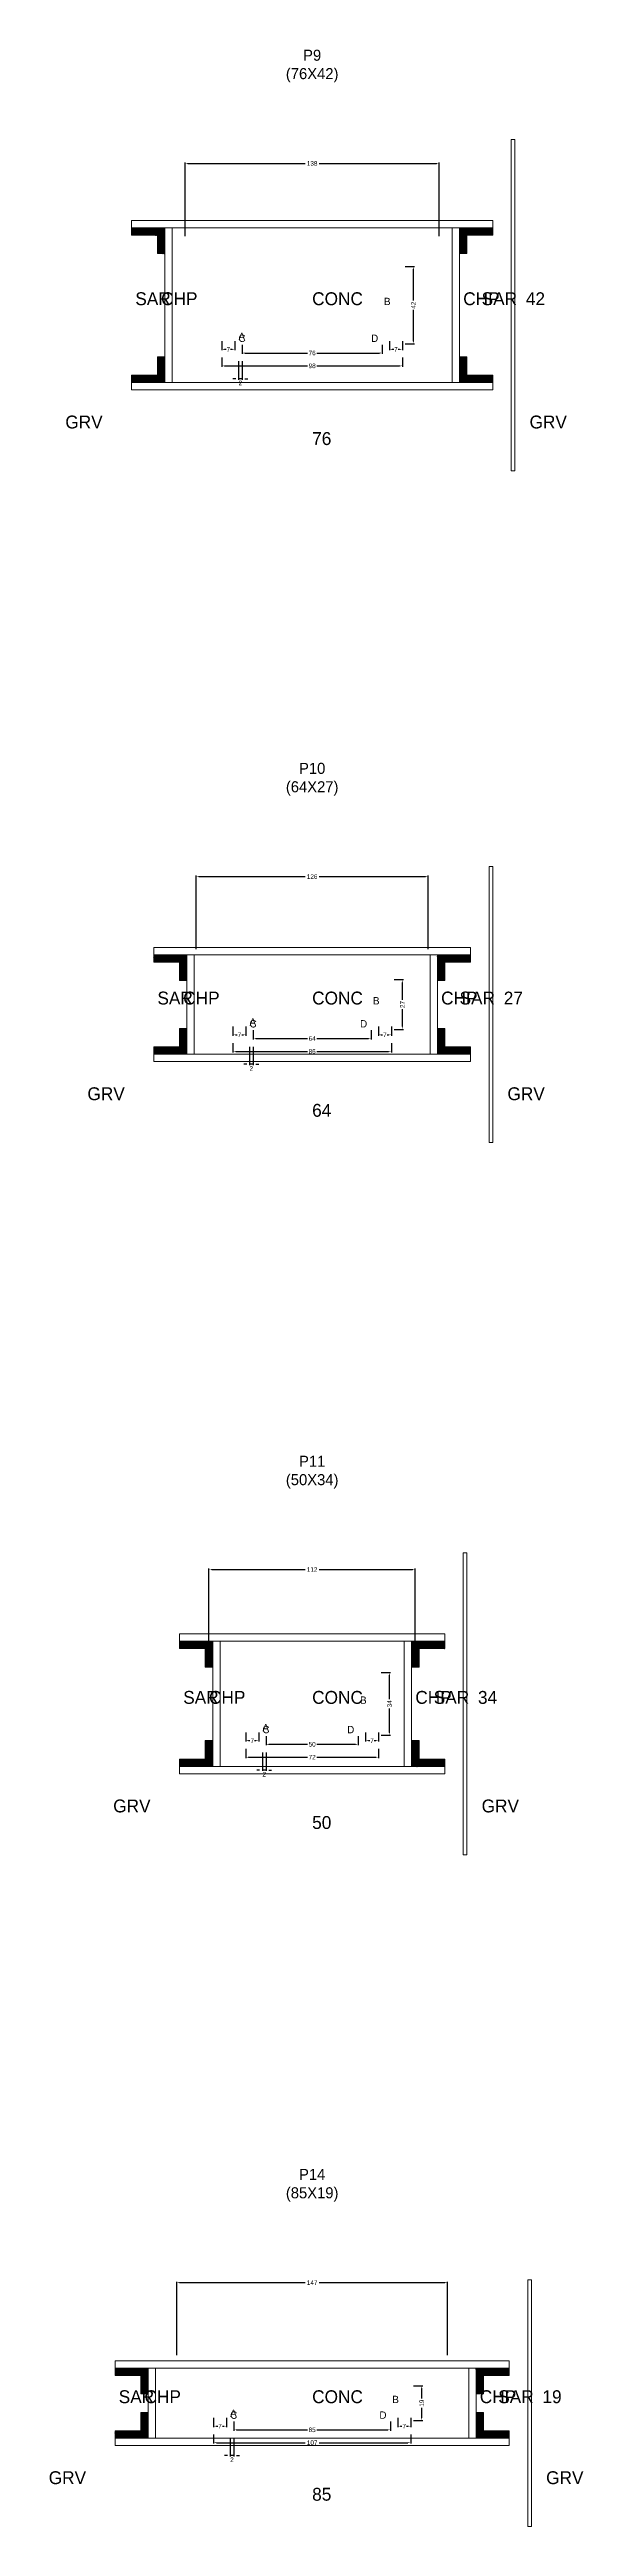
# Model space of a CAD drawing. Header units: centimetres. Extents: x -10500 to 4299, y -11026 to 295.
# Drawn here: x -143 to 147, y -1447 to -101 of the extents above; entities that cross this region are included whole.
import ezdxf

# ---------------------------------------------------------------- set-up
doc = ezdxf.new("R2010")
doc.units = ezdxf.units.CM
for name, color, linetype in [('COTA', 241, 'Continuous'), ('Hachura', 251, 'Continuous'), ('NOMENCLATURA', 7, 'Continuous'), ('SARRAFO', 251, 'Continuous'), ('Texto Seção', 7, 'Continuous')]:
    doc.layers.add(name, color=color, linetype=linetype)
doc.dimstyles.new('cotax2', dxfattribs={"dimtxt": 2.5, "dimasz": 1.5, "dimexe": 0.5, "dimexo": 0.5, "dimgap": 0.5, "dimtad": 1, "dimcen": 2.5, "dimazin": 3, "dimtfac": 1, "dimtmove": 0, "dimatfit": 3})

msp = doc.modelspace()

# ---------------------------------------------------------------- texts
at = {"layer": 'NOMENCLATURA'}
for s, p in [('B', (39, -240)), ('A', (-40, -259)), ('C', (-40, -260)), ('D', (32, -260)), ('B', (33, -620)), ('A', (-34, -631.5)), ('C', (-34, -632.5)), ('D', (26, -632.5)), ('B', (26, -1000)), ('A', (-27, -1015)), ('C', (-27, -1016)), ('D', (19, -1016)), ('A', (-44.5, -1387.5)), ('C', (-44.5, -1388.5)), ('D', (36.5, -1388.5)), ('B', (43.5, -1380))]:
    msp.add_text(s, height=4, dxfattribs=at).set_placement(p)
at = {"layer": 'NOMENCLATURA', "char_height": 6, "attachment_point": 8}
for s, insert in [('P9\\P(76X42)', (0, -119)), ('P10\\P(64X27)', (0, -506.5)), ('P11\\P(50X34)', (0, -883)), ('P14\\P(85X19)', (0, -1270.5))]:
    msp.add_mtext(s, dxfattribs=dict(at, insert=insert))
at = {"layer": 'Texto Seção'}
for s, p in [('SAR', (-96, -240)), ('CHP', (-82, -240)), ('CONC', (0, -240)), ('CHP', (82, -240)), ('SAR', (92, -240)), ('42', (116, -240)), ('GRV', (-134, -307)), ('76', (0, -316)), ('GRV', (118, -307)), ('SAR', (-84, -620)), ('CHP', (-70, -620)), ('CONC', (0, -620)), ('CHP', (70, -620)), ('SAR', (80, -620)), ('27', (104, -620)), ('GRV', (-122, -672)), ('GRV', (106, -672)), ('64', (0, -681)), ('SAR', (-70, -1000)), ('CHP', (-56, -1000)), ('CONC', (0, -1000)), ('CHP', (56, -1000)), ('SAR', (66, -1000)), ('34', (90, -1000)), ('GRV', (-108, -1059)), ('50', (0, -1068)), ('GRV', (92, -1059)), ('SAR', (-105, -1380)), ('CHP', (-91, -1380)), ('CONC', (0, -1380)), ('CHP', (91, -1380)), ('SAR', (101, -1380)), ('19', (125, -1380)), ('GRV', (-143, -1424)), ('85', (0, -1433)), ('GRV', (127, -1424))]:
    msp.add_text(s, height=7, dxfattribs=at).set_placement(p)

# ---------------------------------------------------------------- blocks, each defined once
blk = doc.blocks.new('_CLOSEDFILLED')
at = {"color": 0, "linetype": 'BYBLOCK'}
blk.add_solid([(-1, 0.16), (0, 0), (-1, -0.16)], dxfattribs=at)
blk = doc.blocks.new('*D150')
for p, q in [((-53.5, -1397), (-53.5, -1402)), ((53.5, -1397), (53.5, -1402)), ((-52, -1401.5), (-3.75, -1401.5)), ((3.75, -1401.5), (52, -1401.5))]:
    blk.add_line(p, q)
at = {"layer": 'Defpoints'}
for p in [(-53.5, -1396.5), (53.5, -1396.5), (-53.5, -1401.5)]:
    blk.add_point(p, dxfattribs=at)
at = {"layer": 'COTA', "xscale": 1.5, "yscale": 1.5, "rotation": 180}
blk.add_blockref('_CLOSEDFILLED', (-53.5, -1401.5), dxfattribs=at)
at = {"layer": 'COTA', "xscale": 1.5, "yscale": 1.5}
blk.add_blockref('_CLOSEDFILLED', (53.5, -1401.5), dxfattribs=at)
at = {"layer": 'COTA', "insert": (0, -1401.5), "char_height": 2.5, "attachment_point": 5}
blk.add_mtext('107', dxfattribs=at)
blk = doc.blocks.new('*D151')
for p, q in [((-42.5, -1390), (-42.5, -1395)), ((-41, -1394.5), (-2.5, -1394.5)), ((2.5, -1394.5), (41, -1394.5)), ((42.5, -1390), (42.5, -1395))]:
    blk.add_line(p, q)
at = {"layer": 'Defpoints'}
for p in [(-42.5, -1389.5), (-42.5, -1394.5), (42.5, -1389.5)]:
    blk.add_point(p, dxfattribs=at)
at = {"layer": 'COTA', "xscale": 1.5, "yscale": 1.5, "rotation": 180}
blk.add_blockref('_CLOSEDFILLED', (-42.5, -1394.5), dxfattribs=at)
at = {"layer": 'COTA', "xscale": 1.5, "yscale": 1.5}
blk.add_blockref('_CLOSEDFILLED', (42.5, -1394.5), dxfattribs=at)
at = {"layer": 'COTA', "insert": (0, -1394.5), "char_height": 2.5, "attachment_point": 5}
blk.add_mtext('85', dxfattribs=at)
blk = doc.blocks.new('*D152')
for p, q in [((55, -1370.5), (60, -1370.5)), ((59.5, -1377.5), (59.5, -1372)), ((59.5, -1388), (59.5, -1382.5)), ((55, -1389.5), (60, -1389.5))]:
    blk.add_line(p, q)
at = {"layer": 'Defpoints'}
for p in [(54.5, -1370.5), (54.5, -1389.5), (59.5, -1389.5)]:
    blk.add_point(p, dxfattribs=at)
at = {"layer": 'COTA', "xscale": 1.5, "yscale": 1.5}
for p, rotation in [((59.5, -1370.5), 90), ((59.5, -1389.5), 270)]:
    blk.add_blockref('_CLOSEDFILLED', p, dxfattribs=dict(at, rotation=rotation))
at = {"layer": 'COTA', "insert": (59.5, -1380), "char_height": 2.5, "attachment_point": 5, "rotation": 90}
blk.add_mtext('19', dxfattribs=at)
blk = doc.blocks.new('*D153')
for p, q in [((-53.5, -1388), (-53.5, -1393)), ((-52, -1392.5), (-51.25, -1392.5)), ((-48.75, -1392.5), (-48, -1392.5)), ((-46.5, -1388), (-46.5, -1393))]:
    blk.add_line(p, q)
at = {"layer": 'Defpoints'}
for p in [(-53.5, -1387.5), (-53.5, -1392.5), (-46.5, -1387.5)]:
    blk.add_point(p, dxfattribs=at)
at = {"layer": 'COTA', "xscale": 1.5, "yscale": 1.5, "rotation": 180}
blk.add_blockref('_CLOSEDFILLED', (-53.5, -1392.5), dxfattribs=at)
at = {"layer": 'COTA', "xscale": 1.5, "yscale": 1.5}
blk.add_blockref('_CLOSEDFILLED', (-46.5, -1392.5), dxfattribs=at)
at = {"layer": 'COTA', "insert": (-50, -1392.5), "char_height": 2.5, "attachment_point": 5}
blk.add_mtext('7', dxfattribs=at)
blk = doc.blocks.new('*D154')
for p, q in [((46.5, -1388), (46.5, -1393)), ((48, -1392.5), (48.75, -1392.5)), ((51.25, -1392.5), (52, -1392.5)), ((53.5, -1388), (53.5, -1393))]:
    blk.add_line(p, q)
at = {"layer": 'Defpoints'}
for p in [(46.5, -1387.5), (46.5, -1392.5), (53.5, -1387.5)]:
    blk.add_point(p, dxfattribs=at)
at = {"layer": 'COTA', "xscale": 1.5, "yscale": 1.5, "rotation": 180}
blk.add_blockref('_CLOSEDFILLED', (46.5, -1392.5), dxfattribs=at)
at = {"layer": 'COTA', "xscale": 1.5, "yscale": 1.5}
blk.add_blockref('_CLOSEDFILLED', (53.5, -1392.5), dxfattribs=at)
at = {"layer": 'COTA', "insert": (50, -1392.5), "char_height": 2.5, "attachment_point": 5}
blk.add_mtext('7', dxfattribs=at)
blk = doc.blocks.new('*D155')
for p, q in [((-73.5, -1354), (-73.5, -1314)), ((-72, -1314.5), (-3.75, -1314.5)), ((3.75, -1314.5), (72, -1314.5)), ((73.5, -1354), (73.5, -1314))]:
    blk.add_line(p, q)
at = {"layer": 'Defpoints'}
for p in [(-73.5, -1314.5), (-73.5, -1354.5), (73.5, -1354.5)]:
    blk.add_point(p, dxfattribs=at)
at = {"layer": 'COTA', "xscale": 1.5, "yscale": 1.5, "rotation": 180}
blk.add_blockref('_CLOSEDFILLED', (-73.5, -1314.5), dxfattribs=at)
at = {"layer": 'COTA', "xscale": 1.5, "yscale": 1.5}
blk.add_blockref('_CLOSEDFILLED', (73.5, -1314.5), dxfattribs=at)
at = {"layer": 'COTA', "insert": (0, -1314.5), "char_height": 2.5, "attachment_point": 5}
blk.add_mtext('147', dxfattribs=at)
blk = doc.blocks.new('*D116')
for p, q in [((-36, -1024.5), (-36, -1029.5)), ((-34.5, -1029), (-2.5, -1029)), ((2.5, -1029), (34.5, -1029)), ((36, -1024.5), (36, -1029.5))]:
    blk.add_line(p, q)
at = {"layer": 'Defpoints'}
for p in [(-36, -1024), (-36, -1029), (36, -1024)]:
    blk.add_point(p, dxfattribs=at)
at = {"layer": 'COTA', "xscale": 1.5, "yscale": 1.5, "rotation": 180}
blk.add_blockref('_CLOSEDFILLED', (-36, -1029), dxfattribs=at)
at = {"layer": 'COTA', "xscale": 1.5, "yscale": 1.5}
blk.add_blockref('_CLOSEDFILLED', (36, -1029), dxfattribs=at)
at = {"layer": 'COTA', "insert": (0, -1029), "char_height": 2.5, "attachment_point": 5}
blk.add_mtext('72', dxfattribs=at)
blk = doc.blocks.new('*D117')
for p, q in [((-25, -1017.5), (-25, -1022.5)), ((-23.5, -1022), (-2.5, -1022)), ((2.5, -1022), (23.5, -1022)), ((25, -1017.5), (25, -1022.5))]:
    blk.add_line(p, q)
at = {"layer": 'Defpoints'}
for p in [(-25, -1017), (-25, -1022), (25, -1017)]:
    blk.add_point(p, dxfattribs=at)
at = {"layer": 'COTA', "xscale": 1.5, "yscale": 1.5, "rotation": 180}
blk.add_blockref('_CLOSEDFILLED', (-25, -1022), dxfattribs=at)
at = {"layer": 'COTA', "xscale": 1.5, "yscale": 1.5}
blk.add_blockref('_CLOSEDFILLED', (25, -1022), dxfattribs=at)
at = {"layer": 'COTA', "insert": (0, -1022), "char_height": 2.5, "attachment_point": 5}
blk.add_mtext('50', dxfattribs=at)
blk = doc.blocks.new('*D118')
for p, q in [((37.5, -983), (42.5, -983)), ((42, -997.5), (42, -984.5)), ((42, -1015.5), (42, -1002.5)), ((37.5, -1017), (42.5, -1017))]:
    blk.add_line(p, q)
at = {"layer": 'Defpoints'}
for p in [(37, -983), (37, -1017), (42, -1017)]:
    blk.add_point(p, dxfattribs=at)
at = {"layer": 'COTA', "xscale": 1.5, "yscale": 1.5}
for p, rotation in [((42, -983), 90), ((42, -1017), 270)]:
    blk.add_blockref('_CLOSEDFILLED', p, dxfattribs=dict(at, rotation=rotation))
at = {"layer": 'COTA', "insert": (42, -1000), "char_height": 2.5, "attachment_point": 5, "rotation": 90}
blk.add_mtext('34', dxfattribs=at)
blk = doc.blocks.new('*D119')
for p, q in [((-36, -1015.5), (-36, -1020.5)), ((-34.5, -1020), (-33.75, -1020)), ((-31.25, -1020), (-30.5, -1020)), ((-29, -1015.5), (-29, -1020.5))]:
    blk.add_line(p, q)
at = {"layer": 'Defpoints'}
for p in [(-36, -1015), (-36, -1020), (-29, -1015)]:
    blk.add_point(p, dxfattribs=at)
at = {"layer": 'COTA', "xscale": 1.5, "yscale": 1.5, "rotation": 180}
blk.add_blockref('_CLOSEDFILLED', (-36, -1020), dxfattribs=at)
at = {"layer": 'COTA', "xscale": 1.5, "yscale": 1.5}
blk.add_blockref('_CLOSEDFILLED', (-29, -1020), dxfattribs=at)
at = {"layer": 'COTA', "insert": (-32.5, -1020), "char_height": 2.5, "attachment_point": 5}
blk.add_mtext('7', dxfattribs=at)
blk = doc.blocks.new('*D120')
for p, q in [((29, -1015.5), (29, -1020.5)), ((30.5, -1020), (31.25, -1020)), ((33.75, -1020), (34.5, -1020)), ((36, -1015.5), (36, -1020.5))]:
    blk.add_line(p, q)
at = {"layer": 'Defpoints'}
for p in [(29, -1015), (29, -1020), (36, -1015)]:
    blk.add_point(p, dxfattribs=at)
at = {"layer": 'COTA', "xscale": 1.5, "yscale": 1.5, "rotation": 180}
blk.add_blockref('_CLOSEDFILLED', (29, -1020), dxfattribs=at)
at = {"layer": 'COTA', "xscale": 1.5, "yscale": 1.5}
blk.add_blockref('_CLOSEDFILLED', (36, -1020), dxfattribs=at)
at = {"layer": 'COTA', "insert": (32.5, -1020), "char_height": 2.5, "attachment_point": 5}
blk.add_mtext('7', dxfattribs=at)
blk = doc.blocks.new('*D121')
for p, q in [((-56, -966.5), (-56, -926.5)), ((-54.5, -927), (-3.75, -927)), ((3.75, -927), (54.5, -927)), ((56, -966.5), (56, -926.5))]:
    blk.add_line(p, q)
at = {"layer": 'Defpoints'}
for p in [(-56, -927), (-56, -967), (56, -967)]:
    blk.add_point(p, dxfattribs=at)
at = {"layer": 'COTA', "xscale": 1.5, "yscale": 1.5, "rotation": 180}
blk.add_blockref('_CLOSEDFILLED', (-56, -927), dxfattribs=at)
at = {"layer": 'COTA', "xscale": 1.5, "yscale": 1.5}
blk.add_blockref('_CLOSEDFILLED', (56, -927), dxfattribs=at)
at = {"layer": 'COTA', "insert": (0, -927), "char_height": 2.5, "attachment_point": 5}
blk.add_mtext('112', dxfattribs=at)
blk = doc.blocks.new('*D82')
for p, q in [((-43, -641), (-43, -646)), ((-41.5, -645.5), (-2.5, -645.5)), ((2.5, -645.5), (41.5, -645.5)), ((43, -641), (43, -646))]:
    blk.add_line(p, q)
at = {"layer": 'Defpoints'}
for p in [(-43, -640.5), (-43, -645.5), (43, -640.5)]:
    blk.add_point(p, dxfattribs=at)
at = {"layer": 'COTA', "xscale": 1.5, "yscale": 1.5, "rotation": 180}
blk.add_blockref('_CLOSEDFILLED', (-43, -645.5), dxfattribs=at)
at = {"layer": 'COTA', "xscale": 1.5, "yscale": 1.5}
blk.add_blockref('_CLOSEDFILLED', (43, -645.5), dxfattribs=at)
at = {"layer": 'COTA', "insert": (0, -645.5), "char_height": 2.5, "attachment_point": 5}
blk.add_mtext('86', dxfattribs=at)
blk = doc.blocks.new('*D83')
for p, q in [((-32, -634), (-32, -639)), ((-30.5, -638.5), (-2.5, -638.5)), ((2.5, -638.5), (30.5, -638.5)), ((32, -634), (32, -639))]:
    blk.add_line(p, q)
at = {"layer": 'Defpoints'}
for p in [(-32, -633.5), (-32, -638.5), (32, -633.5)]:
    blk.add_point(p, dxfattribs=at)
at = {"layer": 'COTA', "xscale": 1.5, "yscale": 1.5, "rotation": 180}
blk.add_blockref('_CLOSEDFILLED', (-32, -638.5), dxfattribs=at)
at = {"layer": 'COTA', "xscale": 1.5, "yscale": 1.5}
blk.add_blockref('_CLOSEDFILLED', (32, -638.5), dxfattribs=at)
at = {"layer": 'COTA', "insert": (0, -638.5), "char_height": 2.5, "attachment_point": 5}
blk.add_mtext('64', dxfattribs=at)
blk = doc.blocks.new('*D84')
for p, q in [((44.5, -606.5), (49.5, -606.5)), ((49, -617.5), (49, -608)), ((49, -632), (49, -622.5)), ((44.5, -633.5), (49.5, -633.5))]:
    blk.add_line(p, q)
at = {"layer": 'Defpoints'}
for p in [(44, -606.5), (44, -633.5), (49, -633.5)]:
    blk.add_point(p, dxfattribs=at)
at = {"layer": 'COTA', "xscale": 1.5, "yscale": 1.5}
for p, rotation in [((49, -606.5), 90), ((49, -633.5), 270)]:
    blk.add_blockref('_CLOSEDFILLED', p, dxfattribs=dict(at, rotation=rotation))
at = {"layer": 'COTA', "insert": (49, -620), "char_height": 2.5, "attachment_point": 5, "rotation": 90}
blk.add_mtext('27', dxfattribs=at)
blk = doc.blocks.new('*D85')
for p, q in [((-43, -632), (-43, -637)), ((-36, -632), (-36, -637)), ((-41.5, -636.5), (-40.75, -636.5)), ((-38.25, -636.5), (-37.5, -636.5))]:
    blk.add_line(p, q)
at = {"layer": 'Defpoints'}
for p in [(-43, -631.5), (-36, -631.5), (-43, -636.5)]:
    blk.add_point(p, dxfattribs=at)
at = {"layer": 'COTA', "xscale": 1.5, "yscale": 1.5, "rotation": 180}
blk.add_blockref('_CLOSEDFILLED', (-43, -636.5), dxfattribs=at)
at = {"layer": 'COTA', "xscale": 1.5, "yscale": 1.5}
blk.add_blockref('_CLOSEDFILLED', (-36, -636.5), dxfattribs=at)
at = {"layer": 'COTA', "insert": (-39.5, -636.5), "char_height": 2.5, "attachment_point": 5}
blk.add_mtext('7', dxfattribs=at)
blk = doc.blocks.new('*D86')
for p, q in [((36, -632), (36, -637)), ((43, -632), (43, -637)), ((37.5, -636.5), (38.25, -636.5)), ((40.75, -636.5), (41.5, -636.5))]:
    blk.add_line(p, q)
at = {"layer": 'Defpoints'}
for p in [(36, -631.5), (43, -631.5), (36, -636.5)]:
    blk.add_point(p, dxfattribs=at)
at = {"layer": 'COTA', "xscale": 1.5, "yscale": 1.5, "rotation": 180}
blk.add_blockref('_CLOSEDFILLED', (36, -636.5), dxfattribs=at)
at = {"layer": 'COTA', "xscale": 1.5, "yscale": 1.5}
blk.add_blockref('_CLOSEDFILLED', (43, -636.5), dxfattribs=at)
at = {"layer": 'COTA', "insert": (39.5, -636.5), "char_height": 2.5, "attachment_point": 5}
blk.add_mtext('7', dxfattribs=at)
blk = doc.blocks.new('*D87')
for p, q in [((-63, -590), (-63, -550)), ((-61.5, -550.5), (-3.75, -550.5)), ((3.75, -550.5), (61.5, -550.5)), ((63, -590), (63, -550))]:
    blk.add_line(p, q)
at = {"layer": 'Defpoints'}
for p in [(-63, -550.5), (-63, -590.5), (63, -590.5)]:
    blk.add_point(p, dxfattribs=at)
at = {"layer": 'COTA', "xscale": 1.5, "yscale": 1.5, "rotation": 180}
blk.add_blockref('_CLOSEDFILLED', (-63, -550.5), dxfattribs=at)
at = {"layer": 'COTA', "xscale": 1.5, "yscale": 1.5}
blk.add_blockref('_CLOSEDFILLED', (63, -550.5), dxfattribs=at)
at = {"layer": 'COTA', "insert": (0, -550.5), "char_height": 2.5, "attachment_point": 5}
blk.add_mtext('126', dxfattribs=at)
blk = doc.blocks.new('*D48')
for p, q in [((-49, -268.5), (-49, -273.5)), ((49, -268.5), (49, -273.5)), ((-47.5, -273), (-2.5, -273)), ((2.5, -273), (47.5, -273))]:
    blk.add_line(p, q)
at = {"layer": 'Defpoints'}
for p in [(-49, -268), (49, -268), (-49, -273)]:
    blk.add_point(p, dxfattribs=at)
at = {"layer": 'COTA', "xscale": 1.5, "yscale": 1.5, "rotation": 180}
blk.add_blockref('_CLOSEDFILLED', (-49, -273), dxfattribs=at)
at = {"layer": 'COTA', "xscale": 1.5, "yscale": 1.5}
blk.add_blockref('_CLOSEDFILLED', (49, -273), dxfattribs=at)
at = {"layer": 'COTA', "insert": (0, -273), "char_height": 2.5, "attachment_point": 5}
blk.add_mtext('98', dxfattribs=at)
blk = doc.blocks.new('*D49')
for p, q in [((-38, -261.5), (-38, -266.5)), ((-36.5, -266), (-2.5, -266)), ((2.5, -266), (36.5, -266)), ((38, -261.5), (38, -266.5))]:
    blk.add_line(p, q)
at = {"layer": 'Defpoints'}
for p in [(-38, -261), (-38, -266), (38, -261)]:
    blk.add_point(p, dxfattribs=at)
at = {"layer": 'COTA', "xscale": 1.5, "yscale": 1.5, "rotation": 180}
blk.add_blockref('_CLOSEDFILLED', (-38, -266), dxfattribs=at)
at = {"layer": 'COTA', "xscale": 1.5, "yscale": 1.5}
blk.add_blockref('_CLOSEDFILLED', (38, -266), dxfattribs=at)
at = {"layer": 'COTA', "insert": (0, -266), "char_height": 2.5, "attachment_point": 5}
blk.add_mtext('76', dxfattribs=at)
blk = doc.blocks.new('*D50')
for p, q in [((50.5, -219), (55.5, -219)), ((55, -237.5), (55, -220.5)), ((55, -259.5), (55, -242.5)), ((50.5, -261), (55.5, -261))]:
    blk.add_line(p, q)
at = {"layer": 'Defpoints'}
for p in [(50, -219), (50, -261), (55, -261)]:
    blk.add_point(p, dxfattribs=at)
at = {"layer": 'COTA', "xscale": 1.5, "yscale": 1.5}
for p, rotation in [((55, -219), 90), ((55, -261), 270)]:
    blk.add_blockref('_CLOSEDFILLED', p, dxfattribs=dict(at, rotation=rotation))
at = {"layer": 'COTA', "insert": (55, -240), "char_height": 2.5, "attachment_point": 5, "rotation": 90}
blk.add_mtext('42', dxfattribs=at)
blk = doc.blocks.new('*D51')
for p, q in [((-49, -259.5), (-49, -264.5)), ((-47.5, -264), (-46.75, -264)), ((-44.25, -264), (-43.5, -264)), ((-42, -259.5), (-42, -264.5))]:
    blk.add_line(p, q)
at = {"layer": 'Defpoints'}
for p in [(-49, -259), (-49, -264), (-42, -259)]:
    blk.add_point(p, dxfattribs=at)
at = {"layer": 'COTA', "xscale": 1.5, "yscale": 1.5, "rotation": 180}
blk.add_blockref('_CLOSEDFILLED', (-49, -264), dxfattribs=at)
at = {"layer": 'COTA', "xscale": 1.5, "yscale": 1.5}
blk.add_blockref('_CLOSEDFILLED', (-42, -264), dxfattribs=at)
at = {"layer": 'COTA', "insert": (-45.5, -264), "char_height": 2.5, "attachment_point": 5}
blk.add_mtext('7', dxfattribs=at)
blk = doc.blocks.new('*D52')
for p, q in [((42, -259.5), (42, -264.5)), ((43.5, -264), (44.25, -264)), ((46.75, -264), (47.5, -264)), ((49, -259.5), (49, -264.5))]:
    blk.add_line(p, q)
at = {"layer": 'Defpoints'}
for p in [(42, -259), (42, -264), (49, -259)]:
    blk.add_point(p, dxfattribs=at)
at = {"layer": 'COTA', "xscale": 1.5, "yscale": 1.5, "rotation": 180}
blk.add_blockref('_CLOSEDFILLED', (42, -264), dxfattribs=at)
at = {"layer": 'COTA', "xscale": 1.5, "yscale": 1.5}
blk.add_blockref('_CLOSEDFILLED', (49, -264), dxfattribs=at)
at = {"layer": 'COTA', "insert": (45.5, -264), "char_height": 2.5, "attachment_point": 5}
blk.add_mtext('7', dxfattribs=at)
blk = doc.blocks.new('*D53')
for p, q in [((-69, -202.5), (-69, -162.5)), ((-67.5, -163), (-3.75, -163)), ((3.75, -163), (67.5, -163)), ((69, -202.5), (69, -162.5))]:
    blk.add_line(p, q)
at = {"layer": 'Defpoints'}
for p in [(-69, -163), (-69, -203), (69, -203)]:
    blk.add_point(p, dxfattribs=at)
at = {"layer": 'COTA', "xscale": 1.5, "yscale": 1.5, "rotation": 180}
blk.add_blockref('_CLOSEDFILLED', (-69, -163), dxfattribs=at)
at = {"layer": 'COTA', "xscale": 1.5, "yscale": 1.5}
blk.add_blockref('_CLOSEDFILLED', (69, -163), dxfattribs=at)
at = {"layer": 'COTA', "insert": (0, -163), "char_height": 2.5, "attachment_point": 5}
blk.add_mtext('138', dxfattribs=at)

# ---------------------------------------------------------------- dimensions: what is measured, and where the dimension line sits
at = {"layer": 'COTA'}
for base, p1, p2, picture, middle in [((-69, -163), (-69, -203), (69, -203), '*D53', (0, -163)), ((-49, -264), (-49, -259), (-42, -259), '*D51', (-45.5, -264)), ((-49, -273), (-49, -268), (49, -268), '*D48', (0, -273)), ((-38, -266), (-38, -261), (38, -261), '*D49', (0, -266)), ((42, -264), (42, -259), (49, -259), '*D52', (45.5, -264)), ((-63, -550.5), (-63, -590.5), (63, -590.5), '*D87', (0, -550.5)), ((-43, -636.5), (-43, -631.5), (-36, -631.5), '*D85', (-39.5, -636.5)), ((36, -636.5), (36, -631.5), (43, -631.5), '*D86', (39.5, -636.5)), ((-43, -645.5), (-43, -640.5), (43, -640.5), '*D82', (0, -645.5)), ((-32, -638.5), (-32, -633.5), (32, -633.5), '*D83', (0, -638.5)), ((-56, -927), (-56, -967), (56, -967), '*D121', (0, -927)), ((-36, -1020), (-36, -1015), (-29, -1015), '*D119', (-32.5, -1020)), ((-25, -1022), (-25, -1017), (25, -1017), '*D117', (0, -1022)), ((29, -1020), (29, -1015), (36, -1015), '*D120', (32.5, -1020)), ((-36, -1029), (-36, -1024), (36, -1024), '*D116', (0, -1029)), ((-73.5, -1314.5), (-73.5, -1354.5), (73.5, -1354.5), '*D155', (0, -1314.5)), ((-53.5, -1392.5), (-53.5, -1387.5), (-46.5, -1387.5), '*D153', (-50, -1392.5)), ((-53.5, -1401.5), (-53.5, -1396.5), (53.5, -1396.5), '*D150', (0, -1401.5)), ((-42.5, -1394.5), (-42.5, -1389.5), (42.5, -1389.5), '*D151', (0, -1394.5)), ((46.5, -1392.5), (46.5, -1387.5), (53.5, -1387.5), '*D154', (50, -1392.5))]:
    dim = msp.add_linear_dim(base=base, p1=p1, p2=p2, dimstyle='cotax2', dxfattribs=at)
    dim.commit()
    dim.dimension.update_dxf_attribs({"geometry": picture, "text_midpoint": middle})
for base, p1, p2, picture, middle in [((55, -261), (50, -261), (50, -219), '*D50', (55, -240)), ((49, -633.5), (44, -633.5), (44, -606.5), '*D84', (49, -620)), ((42, -1017), (37, -1017), (37, -983), '*D118', (42, -1000)), ((59.5, -1389.5), (54.5, -1389.5), (54.5, -1370.5), '*D152', (59.5, -1380))]:
    dim = msp.add_linear_dim(base=base, p1=p1, p2=p2, angle=90, dimstyle='cotax2', dxfattribs=at)
    dim.commit()
    dim.dimension.update_dxf_attribs({"geometry": picture, "text_midpoint": middle})
for base, p1, p2 in [((-38, -280), (-38, -270), (-40, -270)), ((-32, -652.5), (-32, -642.5), (-34, -642.5)), ((-25, -1036), (-25, -1026), (-27, -1026)), ((-42.5, -1408.5), (-42.5, -1398.5), (-44.5, -1398.5))]:
    msp.add_linear_dim(base=base, p1=p1, p2=p2, dimstyle='cotax2', dxfattribs=at).render()

# ---------------------------------------------------------------- hatches: boundary and pattern name
at = {"layer": 'SARRAFO'}
h = msp.add_hatch(dxfattribs=at)
h.set_pattern_fill('SOLID', scale=2)
h.paths.add_polyline_path([(-98, -202), (-84, -202), (-84, -198), (-98, -198)])
h = msp.add_hatch(dxfattribs=at)
h.set_pattern_fill('SOLID', scale=2)
h.paths.add_polyline_path([(-84, -212), (-80, -212), (-80, -198), (-84, -198)])
h = msp.add_hatch(dxfattribs=at)
h.set_pattern_fill('SOLID', scale=2)
h.paths.add_polyline_path([(80, -212), (84, -212), (84, -198), (80, -198)])
h = msp.add_hatch(dxfattribs=at)
h.set_pattern_fill('SOLID', scale=2)
h.paths.add_polyline_path([(84, -202), (98, -202), (98, -198), (84, -198)])
h = msp.add_hatch(dxfattribs=at)
h.set_pattern_fill('SOLID', scale=2)
h.paths.add_polyline_path([(-84, -282), (-80, -282), (-80, -268), (-84, -268)])
h = msp.add_hatch(dxfattribs=at)
h.set_pattern_fill('SOLID', scale=2)
h.paths.add_polyline_path([(80, -282), (84, -282), (84, -268), (80, -268)])
h = msp.add_hatch(dxfattribs=at)
h.set_pattern_fill('SOLID', scale=2)
h.paths.add_polyline_path([(-98, -282), (-84, -282), (-84, -278), (-98, -278)])
h = msp.add_hatch(dxfattribs=at)
h.set_pattern_fill('SOLID', scale=2)
h.paths.add_polyline_path([(84, -282), (98, -282), (98, -278), (84, -278)])
h = msp.add_hatch(dxfattribs=at)
h.set_pattern_fill('SOLID', scale=2)
h.paths.add_polyline_path([(-86, -597), (-72, -597), (-72, -593), (-86, -593)])
h = msp.add_hatch(dxfattribs=at)
h.set_pattern_fill('SOLID', scale=2)
h.paths.add_polyline_path([(-72, -607), (-68, -607), (-68, -593), (-72, -593)])
h = msp.add_hatch(dxfattribs=at)
h.set_pattern_fill('SOLID', scale=2)
h.paths.add_polyline_path([(68, -607), (72, -607), (72, -593), (68, -593)])
h = msp.add_hatch(dxfattribs=at)
h.set_pattern_fill('SOLID', scale=2)
h.paths.add_polyline_path([(72, -597), (86, -597), (86, -593), (72, -593)])
h = msp.add_hatch(dxfattribs=at)
h.set_pattern_fill('SOLID', scale=2)
h.paths.add_polyline_path([(-86, -647), (-72, -647), (-72, -643), (-86, -643)])
h = msp.add_hatch(dxfattribs=at)
h.set_pattern_fill('SOLID', scale=2)
h.paths.add_polyline_path([(-72, -647), (-68, -647), (-68, -633), (-72, -633)])
h = msp.add_hatch(dxfattribs=at)
h.set_pattern_fill('SOLID', scale=2)
h.paths.add_polyline_path([(68, -647), (72, -647), (72, -633), (68, -633)])
h = msp.add_hatch(dxfattribs=at)
h.set_pattern_fill('SOLID', scale=2)
h.paths.add_polyline_path([(72, -647), (86, -647), (86, -643), (72, -643)])
h = msp.add_hatch(dxfattribs=at)
h.set_pattern_fill('SOLID', scale=2)
h.paths.add_polyline_path([(-72, -970), (-58, -970), (-58, -966), (-72, -966)])
h = msp.add_hatch(dxfattribs=at)
h.set_pattern_fill('SOLID', scale=2)
h.paths.add_polyline_path([(-58, -980), (-54, -980), (-54, -966), (-58, -966)])
h = msp.add_hatch(dxfattribs=at)
h.set_pattern_fill('SOLID', scale=2)
h.paths.add_polyline_path([(54, -980), (58, -980), (58, -966), (54, -966)])
h = msp.add_hatch(dxfattribs=at)
h.set_pattern_fill('SOLID', scale=2)
h.paths.add_polyline_path([(58, -970), (72, -970), (72, -966), (58, -966)])
h = msp.add_hatch(dxfattribs=at)
h.set_pattern_fill('SOLID', scale=2)
h.paths.add_polyline_path([(-58, -1034), (-54, -1034), (-54, -1020), (-58, -1020)])
h = msp.add_hatch(dxfattribs=at)
h.set_pattern_fill('SOLID', scale=2)
h.paths.add_polyline_path([(54, -1034), (58, -1034), (58, -1020), (54, -1020)])
h = msp.add_hatch(dxfattribs=at)
h.set_pattern_fill('SOLID', scale=2)
h.paths.add_polyline_path([(-72, -1034), (-58, -1034), (-58, -1030), (-72, -1030)])
h = msp.add_hatch(dxfattribs=at)
h.set_pattern_fill('SOLID', scale=2)
h.paths.add_polyline_path([(58, -1034), (72, -1034), (72, -1030), (58, -1030)])
h = msp.add_hatch(dxfattribs=at)
h.set_pattern_fill('SOLID', scale=2)
h.paths.add_polyline_path([(-107, -1365), (-93, -1365), (-93, -1361), (-107, -1361)])
h = msp.add_hatch(dxfattribs=at)
h.set_pattern_fill('SOLID', scale=2)
h.paths.add_polyline_path([(-93, -1375), (-89, -1375), (-89, -1361), (-93, -1361)])
h = msp.add_hatch(dxfattribs=at)
h.set_pattern_fill('SOLID', scale=2)
h.paths.add_polyline_path([(89, -1375), (93, -1375), (93, -1361), (89, -1361)])
h = msp.add_hatch(dxfattribs=at)
h.set_pattern_fill('SOLID', scale=2)
h.paths.add_polyline_path([(93, -1365), (107, -1365), (107, -1361), (93, -1361)])
h = msp.add_hatch(dxfattribs=at)
h.set_pattern_fill('SOLID', scale=2)
h.paths.add_polyline_path([(-93, -1399), (-89, -1399), (-89, -1385), (-93, -1385)])
h = msp.add_hatch(dxfattribs=at)
h.set_pattern_fill('SOLID', scale=2)
h.paths.add_polyline_path([(89, -1399), (93, -1399), (93, -1385), (89, -1385)])
h = msp.add_hatch(dxfattribs=at)
h.set_pattern_fill('SOLID', scale=2)
h.paths.add_polyline_path([(-107, -1399), (-93, -1399), (-93, -1395), (-107, -1395)])
h = msp.add_hatch(dxfattribs=at)
h.set_pattern_fill('SOLID', scale=2)
h.paths.add_polyline_path([(93, -1399), (107, -1399), (107, -1395), (93, -1395)])

# ---------------------------------------------------------------- linework, layer by layer
at = {"layer": 'Hachura', "lineweight": 13}
for points in [[(108, -330), (110, -330), (110, -150), (108, -150)], [(96, -695), (98, -695), (98, -545), (96, -545)], [(82, -1082), (84, -1082), (84, -918), (82, -918)], [(117, -1447), (119, -1447), (119, -1313), (117, -1313)]]:
    msp.add_lwpolyline(points, close=True, dxfattribs=at)
at = {"layer": 'Hachura', "lineweight": 18}
for points in [[(-98, -198), (98, -198), (98, -194), (-98, -194)], [(-80, -282), (-76, -282), (-76, -198), (-80, -198)], [(76, -282), (80, -282), (80, -198), (76, -198)], [(-98, -286), (98, -286), (98, -282), (-98, -282)], [(-86, -593), (86, -593), (86, -589), (-86, -589)], [(-68, -647), (-64, -647), (-64, -593), (-68, -593)], [(64, -647), (68, -647), (68, -593), (64, -593)], [(-86, -651), (86, -651), (86, -647), (-86, -647)], [(-72, -966), (72, -966), (72, -962), (-72, -962)], [(-54, -1034), (-50, -1034), (-50, -966), (-54, -966)], [(50, -1034), (54, -1034), (54, -966), (50, -966)], [(-72, -1038), (72, -1038), (72, -1034), (-72, -1034)], [(-107, -1361), (107, -1361), (107, -1357), (-107, -1357)], [(-89, -1399), (-85, -1399), (-85, -1361), (-89, -1361)], [(85, -1399), (89, -1399), (89, -1361), (85, -1361)], [(-107, -1403), (107, -1403), (107, -1399), (-107, -1399)]]:
    msp.add_lwpolyline(points, close=True, dxfattribs=at)
at = {"layer": 'SARRAFO', "lineweight": 13}
for points in [[(-98, -202), (-84, -202), (-84, -198), (-98, -198)], [(-84, -212), (-80, -212), (-80, -198), (-84, -198)], [(80, -212), (84, -212), (84, -198), (80, -198)], [(84, -202), (98, -202), (98, -198), (84, -198)], [(-84, -282), (-80, -282), (-80, -268), (-84, -268)], [(80, -282), (84, -282), (84, -268), (80, -268)], [(-98, -282), (-84, -282), (-84, -278), (-98, -278)], [(84, -282), (98, -282), (98, -278), (84, -278)], [(-86, -597), (-72, -597), (-72, -593), (-86, -593)], [(-72, -607), (-68, -607), (-68, -593), (-72, -593)], [(68, -607), (72, -607), (72, -593), (68, -593)], [(72, -597), (86, -597), (86, -593), (72, -593)], [(-86, -647), (-72, -647), (-72, -643), (-86, -643)], [(-72, -647), (-68, -647), (-68, -633), (-72, -633)], [(68, -647), (72, -647), (72, -633), (68, -633)], [(72, -647), (86, -647), (86, -643), (72, -643)], [(-72, -970), (-58, -970), (-58, -966), (-72, -966)], [(-58, -980), (-54, -980), (-54, -966), (-58, -966)], [(54, -980), (58, -980), (58, -966), (54, -966)], [(58, -970), (72, -970), (72, -966), (58, -966)], [(-58, -1034), (-54, -1034), (-54, -1020), (-58, -1020)], [(54, -1034), (58, -1034), (58, -1020), (54, -1020)], [(-72, -1034), (-58, -1034), (-58, -1030), (-72, -1030)], [(58, -1034), (72, -1034), (72, -1030), (58, -1030)], [(-107, -1365), (-93, -1365), (-93, -1361), (-107, -1361)], [(-93, -1375), (-89, -1375), (-89, -1361), (-93, -1361)], [(89, -1375), (93, -1375), (93, -1361), (89, -1361)], [(93, -1365), (107, -1365), (107, -1361), (93, -1361)], [(-93, -1399), (-89, -1399), (-89, -1385), (-93, -1385)], [(89, -1399), (93, -1399), (93, -1385), (89, -1385)], [(-107, -1399), (-93, -1399), (-93, -1395), (-107, -1395)], [(93, -1399), (107, -1399), (107, -1395), (93, -1395)]]:
    msp.add_lwpolyline(points, close=True, dxfattribs=at)

msp.set_redraw_order([(e.dxf.handle, doc.entitydb.next_handle()) for e in msp.query("TEXT MTEXT ATTDEF DIMENSION ARC_DIMENSION")])  # texts and dimensions are drawn at this point

doc.saveas('drawing.dxf')
